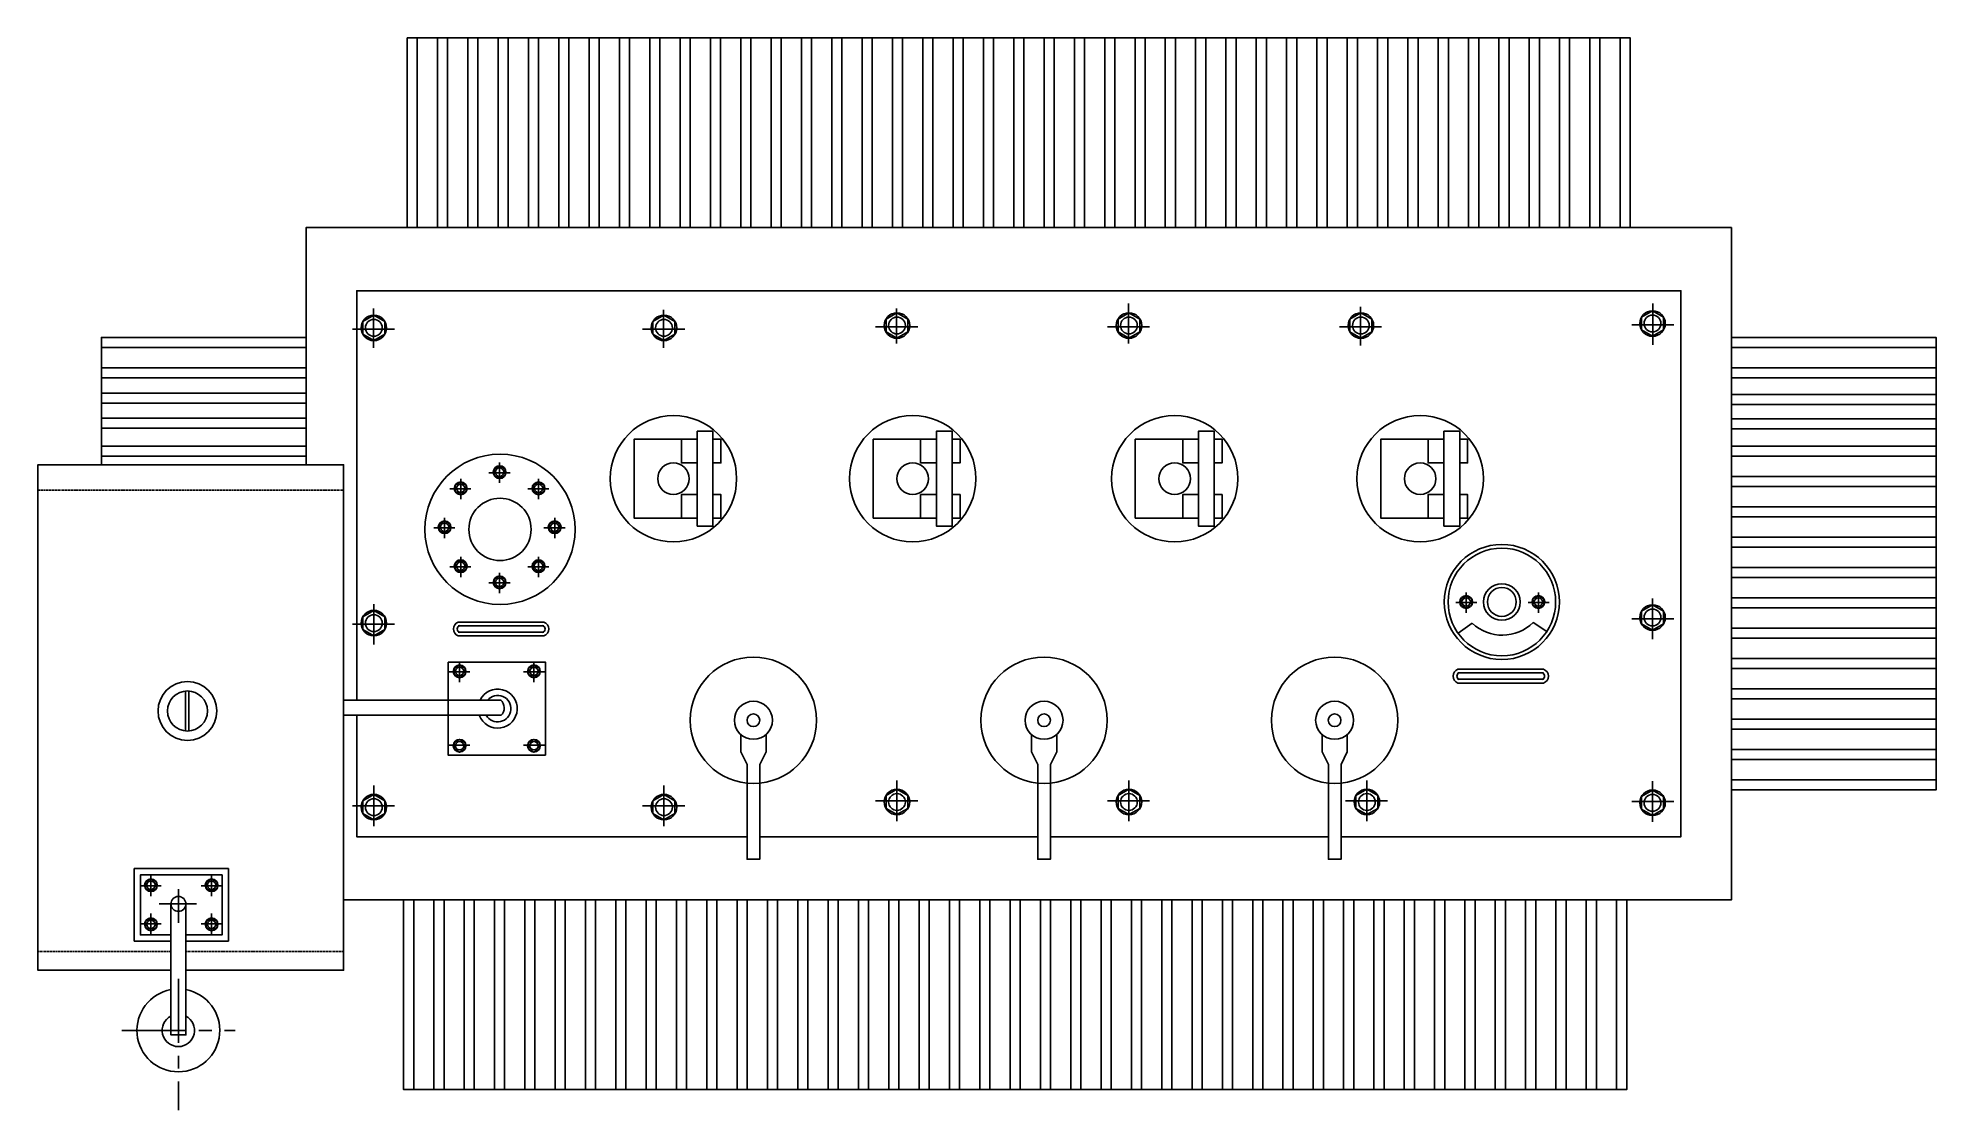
# Model space of a CAD drawing. Header units: millimetres. Extents: x 20927 to 53748, y 38421 to 54891.
# Drawn here: x 51500 to 53378, y 53830 to 54891 of the extents above; entities that cross this region are included whole.
import ezdxf

# ---------------------------------------------------------------- set-up
doc = ezdxf.new("R2010")
doc.units = ezdxf.units.MM
doc.linetypes.add('CENTERX2', pattern=[101.6, 63.5, -12.7, 12.7, -12.7])
doc.linetypes.add('DASHEDX2', pattern=[1.5, 1, -0.5])
doc.layers.add('Btrans.', color=2, linetype='Continuous')
doc.layers.add('HIGHT', color=8, linetype='Continuous')

msp = doc.modelspace()

# ---------------------------------------------------------------- linework, layer by layer
at = {"layer": 'Btrans.'}
msp.add_line((52214.3, 54100.7), (52489.3, 54100.7), dxfattribs=at)
for points in [[(53075.5, 54703.2), (53075.5, 54890.7), (51865.5, 54890.7), (51865.5, 54703.2)], [(51802.5, 54038.2), (53175.5, 54038.2), (53175.5, 54703.2), (51765.5, 54703.2), (51765.5, 54468.6)], [(52789.3, 54100.7), (53125.5, 54100.7), (53125.5, 54640.7), (51815.5, 54640.7), (51815.5, 54235.9)], [(51563, 54468.6), (51563, 54594.5), (51765.5, 54594.5)], [(53175.5, 54594.5), (53378, 54594.5), (53378, 54147), (53175.5, 54147)], [(51815.5, 54220.8), (51815.5, 54100.7), (52201.8, 54100.7)], [(52501.8, 54100.7), (52776.8, 54100.7)], [(51861.9, 54038.2), (51861.9, 53850.7), (53071.9, 53850.7), (53071.9, 54038.2)]]:
    msp.add_lwpolyline(points, dxfattribs=at)
at = {"layer": 'HIGHT'}
for p, q in [((51875.5, 54890.7), (51875.5, 54703.2)), ((51895.5, 54890.7), (51895.5, 54703.2)), ((51905.5, 54890.7), (51905.5, 54703.2)), ((51925.5, 54890.7), (51925.5, 54703.2)), ((51935.5, 54890.7), (51935.5, 54703.2)), ((51955.5, 54890.7), (51955.5, 54703.2)), ((51965.5, 54890.7), (51965.5, 54703.2)), ((51985.5, 54890.7), (51985.5, 54703.2)), ((51995.5, 54890.7), (51995.5, 54703.2)), ((52015.5, 54890.7), (52015.5, 54703.2)), ((52025.5, 54890.7), (52025.5, 54703.2)), ((52045.5, 54890.7), (52045.5, 54703.2)), ((52055.5, 54890.7), (52055.5, 54703.2)), ((52075.5, 54890.7), (52075.5, 54703.2)), ((52085.5, 54890.7), (52085.5, 54703.2)), ((52105.5, 54890.7), (52105.5, 54703.2)), ((52115.5, 54890.7), (52115.5, 54703.2)), ((52135.5, 54890.7), (52135.5, 54703.2)), ((52145.5, 54890.7), (52145.5, 54703.2)), ((52165.5, 54890.7), (52165.5, 54703.2)), ((52175.5, 54890.7), (52175.5, 54703.2)), ((52195.5, 54890.7), (52195.5, 54703.2)), ((52205.5, 54890.7), (52205.5, 54703.2)), ((52225.5, 54890.7), (52225.5, 54703.2)), ((52235.5, 54890.7), (52235.5, 54703.2)), ((52255.5, 54890.7), (52255.5, 54703.2)), ((52265.5, 54890.7), (52265.5, 54703.2)), ((52285.5, 54890.7), (52285.5, 54703.2)), ((52295.5, 54890.7), (52295.5, 54703.2)), ((52315.5, 54890.7), (52315.5, 54703.2)), ((52325.5, 54890.7), (52325.5, 54703.2)), ((52345.5, 54890.7), (52345.5, 54703.2)), ((52355.5, 54890.7), (52355.5, 54703.2)), ((52375.5, 54890.7), (52375.5, 54703.2)), ((52385.5, 54890.7), (52385.5, 54703.2)), ((52405.5, 54890.7), (52405.5, 54703.2)), ((52415.5, 54890.7), (52415.5, 54703.2)), ((52435.5, 54890.7), (52435.5, 54703.2)), ((52445.5, 54890.7), (52445.5, 54703.2)), ((52465.5, 54890.7), (52465.5, 54703.2)), ((52475.5, 54890.7), (52475.5, 54703.2)), ((52495.5, 54890.7), (52495.5, 54703.2)), ((52505.5, 54890.7), (52505.5, 54703.2)), ((52525.5, 54890.7), (52525.5, 54703.2)), ((52535.5, 54890.7), (52535.5, 54703.2)), ((52555.5, 54890.7), (52555.5, 54703.2)), ((52565.5, 54890.7), (52565.5, 54703.2)), ((52585.5, 54890.7), (52585.5, 54703.2)), ((52595.5, 54890.7), (52595.5, 54703.2)), ((52615.5, 54890.7), (52615.5, 54703.2)), ((52625.5, 54890.7), (52625.5, 54703.2)), ((52645.5, 54890.7), (52645.5, 54703.2)), ((52655.5, 54890.7), (52655.5, 54703.2)), ((52675.5, 54890.7), (52675.5, 54703.2)), ((52685.5, 54890.7), (52685.5, 54703.2)), ((52705.5, 54890.7), (52705.5, 54703.2)), ((52715.5, 54890.7), (52715.5, 54703.2)), ((52735.5, 54890.7), (52735.5, 54703.2)), ((52745.5, 54890.7), (52745.5, 54703.2)), ((52765.5, 54890.7), (52765.5, 54703.2)), ((52775.5, 54890.7), (52775.5, 54703.2)), ((52795.5, 54890.7), (52795.5, 54703.2)), ((52805.5, 54890.7), (52805.5, 54703.2)), ((52825.5, 54890.7), (52825.5, 54703.2)), ((52835.5, 54890.7), (52835.5, 54703.2)), ((52855.5, 54890.7), (52855.5, 54703.2)), ((52865.5, 54890.7), (52865.5, 54703.2)), ((52885.5, 54890.7), (52885.5, 54703.2)), ((52895.5, 54890.7), (52895.5, 54703.2)), ((52915.5, 54890.7), (52915.5, 54703.2)), ((52925.5, 54890.7), (52925.5, 54703.2)), ((52945.5, 54890.7), (52945.5, 54703.2)), ((52955.5, 54890.7), (52955.5, 54703.2)), ((52975.5, 54890.7), (52975.5, 54703.2)), ((52985.5, 54890.7), (52985.5, 54703.2)), ((53005.5, 54890.7), (53005.5, 54703.2)), ((53015.5, 54890.7), (53015.5, 54703.2)), ((53035.5, 54890.7), (53035.5, 54703.2)), ((53045.5, 54890.7), (53045.5, 54703.2)), ((53065.5, 54890.7), (53065.5, 54703.2)), ((51563, 54584.5), (51765.5, 54584.5)), ((53175.5, 54584.5), (53378, 54584.5)), ((51563, 54564.5), (51765.5, 54564.5)), ((51563, 54554.5), (51765.5, 54554.5)), ((53175.5, 54564.5), (53378, 54564.5)), ((53175.5, 54554.5), (53378, 54554.5)), ((51563, 54539.5), (51765.5, 54539.5)), ((53175.5, 54538.1), (53378, 54538.1)), ((51563, 54529.5), (51765.5, 54529.5)), ((51563, 54514.7), (51765.5, 54514.7)), ((53175.5, 54528.1), (53378, 54528.1)), ((53175.5, 54514.1), (53378, 54514.1)), ((51563, 54504.7), (51765.5, 54504.7)), ((53175.5, 54504.1), (53378, 54504.1)), ((51563, 54487), (51765.5, 54487)), ((51563, 54477), (51765.5, 54477)), ((53175.5, 54487), (53378, 54487)), ((53175.5, 54477), (53378, 54477)), ((53175.5, 54457), (53378, 54457)), ((53175.5, 54447), (53378, 54447)), ((53175.5, 54427), (53378, 54427)), ((53175.5, 54417), (53378, 54417)), ((53175.5, 54397), (53378, 54397)), ((53175.5, 54387), (53378, 54387)), ((53175.5, 54367), (53378, 54367)), ((53175.5, 54357), (53378, 54357)), ((53175.5, 54337), (53378, 54337)), ((53175.5, 54327), (53378, 54327)), ((51916, 54309.4), (52000.8, 54309.4)), ((52919, 54311.8), (52905.2, 54301.9)), ((53175.5, 54307), (53378, 54307)), ((52000.8, 54303.1), (51916, 54303.1)), ((53175.5, 54297), (53378, 54297)), ((53175.5, 54277), (53378, 54277)), ((53175.5, 54267), (53378, 54267)), ((52904.9, 54262.7), (52989.7, 54262.7)), ((52989.7, 54256.4), (52904.9, 54256.4)), ((51646.2, 54244.7), (51646.2, 54205.4)), ((51649.3, 54244.8), (51649.3, 54205.4)), ((51802.5, 54235.9), (51958.3, 54235.9)), ((53175.5, 54247), (53378, 54247)), ((53175.5, 54237), (53378, 54237)), ((53175.5, 54217), (53378, 54217)), ((53175.5, 54207), (53378, 54207)), ((53175.5, 54187), (53378, 54187)), ((53175.5, 54177), (53378, 54177)), ((53175.5, 54157), (53378, 54157)), ((51871.9, 54038.2), (51871.9, 53850.7)), ((51891.9, 54038.2), (51891.9, 53850.7)), ((51901.9, 54038.2), (51901.9, 53850.7)), ((51921.9, 54038.2), (51921.9, 53850.7)), ((51931.9, 54038.2), (51931.9, 53850.7)), ((51951.9, 54038.2), (51951.9, 53850.7)), ((51961.9, 54038.2), (51961.9, 53850.7)), ((51981.9, 54038.2), (51981.9, 53850.7)), ((51991.9, 54038.2), (51991.9, 53850.7)), ((52011.9, 54038.2), (52011.9, 53850.7)), ((52021.9, 54038.2), (52021.9, 53850.7)), ((52041.9, 54038.2), (52041.9, 53850.7)), ((52051.9, 54038.2), (52051.9, 53850.7)), ((52071.9, 54038.2), (52071.9, 53850.7)), ((52081.9, 54038.2), (52081.9, 53850.7)), ((52101.9, 54038.2), (52101.9, 53850.7)), ((52111.9, 54038.2), (52111.9, 53850.7)), ((52131.9, 54038.2), (52131.9, 53850.7)), ((52141.9, 54038.2), (52141.9, 53850.7)), ((52161.9, 54038.2), (52161.9, 53850.7)), ((52171.9, 54038.2), (52171.9, 53850.7)), ((52191.9, 54038.2), (52191.9, 53850.7)), ((52201.9, 54038.2), (52201.9, 53850.7)), ((52221.9, 54038.2), (52221.9, 53850.7)), ((52231.9, 54038.2), (52231.9, 53850.7)), ((52251.9, 54038.2), (52251.9, 53850.7)), ((52261.9, 54038.2), (52261.9, 53850.7)), ((52281.9, 54038.2), (52281.9, 53850.7)), ((52291.9, 54038.2), (52291.9, 53850.7)), ((52311.9, 54038.2), (52311.9, 53850.7)), ((52321.9, 54038.2), (52321.9, 53850.7)), ((52341.9, 54038.2), (52341.9, 53850.7)), ((52351.9, 54038.2), (52351.9, 53850.7)), ((52371.9, 54038.2), (52371.9, 53850.7)), ((52381.9, 54038.2), (52381.9, 53850.7)), ((52401.9, 54038.2), (52401.9, 53850.7)), ((52411.9, 54038.2), (52411.9, 53850.7)), ((52431.9, 54038.2), (52431.9, 53850.7)), ((52441.9, 54038.2), (52441.9, 53850.7)), ((52461.9, 54038.2), (52461.9, 53850.7)), ((52471.9, 54038.2), (52471.9, 53850.7)), ((52491.9, 54038.2), (52491.9, 53850.7)), ((52501.9, 54038.2), (52501.9, 53850.7)), ((52521.9, 54038.2), (52521.9, 53850.7)), ((52531.9, 54038.2), (52531.9, 53850.7)), ((52551.9, 54038.2), (52551.9, 53850.7)), ((52561.9, 54038.2), (52561.9, 53850.7)), ((52581.9, 54038.2), (52581.9, 53850.7)), ((52591.9, 54038.2), (52591.9, 53850.7)), ((52611.9, 54038.2), (52611.9, 53850.7)), ((52621.9, 54038.2), (52621.9, 53850.7)), ((52641.9, 54038.2), (52641.9, 53850.7)), ((52651.9, 54038.2), (52651.9, 53850.7)), ((52671.9, 54038.2), (52671.9, 53850.7)), ((52681.9, 54038.2), (52681.9, 53850.7)), ((52701.9, 54038.2), (52701.9, 53850.7)), ((52711.9, 54038.2), (52711.9, 53850.7)), ((52731.9, 54038.2), (52731.9, 53850.7)), ((52741.9, 54038.2), (52741.9, 53850.7)), ((52761.9, 54038.2), (52761.9, 53850.7)), ((52771.9, 54038.2), (52771.9, 53850.7)), ((52791.9, 54038.2), (52791.9, 53850.7)), ((52801.9, 54038.2), (52801.9, 53850.7)), ((52821.9, 54038.2), (52821.9, 53850.7)), ((52831.9, 54038.2), (52831.9, 53850.7)), ((52851.9, 54038.2), (52851.9, 53850.7)), ((52861.9, 54038.2), (52861.9, 53850.7)), ((52881.9, 54038.2), (52881.9, 53850.7)), ((52891.9, 54038.2), (52891.9, 53850.7)), ((52911.9, 54038.2), (52911.9, 53850.7)), ((52921.9, 54038.2), (52921.9, 53850.7)), ((52941.9, 54038.2), (52941.9, 53850.7)), ((52951.9, 54038.2), (52951.9, 53850.7)), ((52971.9, 54038.2), (52971.9, 53850.7)), ((52981.9, 54038.2), (52981.9, 53850.7)), ((53001.9, 54038.2), (53001.9, 53850.7)), ((53011.9, 54038.2), (53011.9, 53850.7)), ((53031.9, 54038.2), (53031.9, 53850.7)), ((53041.9, 54038.2), (53041.9, 53850.7)), ((53061.9, 54038.2), (53061.9, 53850.7))]:
    msp.add_line(p, q, dxfattribs=at)
at = {"layer": 'HIGHT', "linetype": 'CENTERX2'}
for p, q in [((52579.2, 54628.2), (52579.2, 54588.5)), ((52808.7, 54624.9), (52808.7, 54586.5)), ((53097.9, 54628.2), (53097.9, 54587.3)), ((51832.2, 54623.2), (51832.2, 54584.4)), ((52119.1, 54621.9), (52119.1, 54584.4)), ((52328.8, 54605.1), (52370.5, 54605.1)), ((52349.7, 54623.2), (52349.7, 54588.5)), ((52558.3, 54605.1), (52600, 54605.1)), ((52787.8, 54605.1), (52829.5, 54605.1)), ((53118.7, 54607.1), (53077, 54607.1)), ((51811.3, 54602.8), (51853, 54602.8)), ((52098.3, 54602.8), (52140, 54602.8)), ((51918.4, 54454.7), (51918.4, 54434.6)), ((51946.3, 54460.6), (51967.2, 54460.6)), ((51956.9, 54470.7), (51956.9, 54450.6)), ((51995.4, 54454.7), (51995.4, 54434.6)), ((51907.8, 54444.7), (51928.6, 54444.7)), ((51984.8, 54444.7), (52005.7, 54444.7)), ((51891.8, 54406.2), (51912.7, 54406.2)), ((51902.5, 54416.2), (51902.5, 54396.1)), ((52000.8, 54406.2), (52021.6, 54406.2)), ((52011.4, 54416.2), (52011.4, 54396.1)), ((51907.8, 54367.7), (51928.6, 54367.7)), ((51918.4, 54377.7), (51918.4, 54357.6)), ((51956.9, 54361.8), (51956.9, 54341.6)), ((51984.8, 54367.7), (52005.7, 54367.7)), ((51995.4, 54377.7), (51995.4, 54357.6)), ((51946.3, 54351.7), (51967.2, 54351.7)), ((52913.1, 54342.4), (52913.1, 54322.3)), ((52984.6, 54342.4), (52984.6, 54322.3)), ((51832.5, 54330.9), (51832.5, 54290.7)), ((52923.8, 54332.3), (52902.9, 54332.3)), ((52995.2, 54332.3), (52974.3, 54332.3)), ((53097.5, 54336.4), (53097.5, 54296.2)), ((51811.3, 54310.8), (51853, 54310.8)), ((53118.7, 54316.3), (53077, 54316.3)), ((51917.3, 54273.7), (51917.3, 54253.6)), ((51990.9, 54273.7), (51990.9, 54253.6)), ((51906.7, 54263.7), (51927.6, 54263.7)), ((52001.5, 54263.7), (51980.7, 54263.7)), ((51906.7, 54191.3), (51927.6, 54191.3)), ((52001.5, 54191.3), (51980.7, 54191.3)), ((52350, 54116.2), (52350, 54156.4)), ((52579.5, 54116.2), (52579.5, 54156.4)), ((52814.9, 54116.2), (52814.9, 54156.4)), ((53097.5, 54115.5), (53097.5, 54155.7)), ((51832.5, 54111.2), (51832.5, 54151.4)), ((52119.5, 54111.2), (52119.5, 54151.4)), ((52328.8, 54136.3), (52370.5, 54136.3)), ((52558.3, 54136.3), (52600, 54136.3)), ((52793.7, 54136.3), (52835.4, 54136.3)), ((53118.7, 54135.6), (53077, 54135.6)), ((51811.3, 54131.3), (51853, 54131.3)), ((52098.3, 54131.3), (52140, 54131.3)), ((51611.9, 54062.1), (51611.9, 54042)), ((51672, 54062.1), (51672, 54042)), ((51601.3, 54052.1), (51622.2, 54052.1)), ((51639.2, 54048.9), (51639.2, 54015.7)), ((51682.6, 54052.1), (51661.8, 54052.1)), ((51611.9, 54004.6), (51611.9, 54024.7)), ((51620.2, 54034.3), (51657.2, 54034.3)), ((51672, 54004.6), (51672, 54024.7)), ((51601.3, 54014.7), (51622.2, 54014.7)), ((51682.6, 54014.7), (51661.8, 54014.7)), ((51639.1, 53960.3), (51639.1, 53830.4)), ((51583.3, 53909.2), (51695.3, 53909.2))]:
    msp.add_line(p, q, dxfattribs=at)
at = {"layer": 'HIGHT', "linetype": 'DASHEDX2'}
for p, q in [((51802.5, 54443.6), (51500.2, 54443.6)), ((51500.2, 53987.3), (51631.7, 53987.3)), ((51646.6, 53987.3), (51802.5, 53987.3))]:
    msp.add_line(p, q, dxfattribs=at)
at = {"layer": 'HIGHT'}
for points in [[(51832.5, 54591.4), (51843.4, 54597.7), (51843.4, 54610.3), (51832.5, 54616.6), (51821.6, 54610.3), (51821.6, 54597.7)], [(52119.5, 54591.4), (52130.4, 54597.7), (52130.4, 54610.3), (52119.5, 54616.6), (52108.6, 54610.3), (52108.6, 54597.7)], [(52350, 54593.7), (52360.9, 54600), (52360.9, 54612.6), (52350, 54618.9), (52339.2, 54612.6), (52339.2, 54600)], [(52579.5, 54593.7), (52590.4, 54600), (52590.4, 54612.6), (52579.5, 54618.9), (52568.7, 54612.6), (52568.7, 54600)], [(52809, 54593.7), (52819.9, 54600), (52819.9, 54612.6), (52809, 54618.9), (52798.1, 54612.6), (52798.1, 54600)], [(53097.5, 54595.7), (53086.6, 54602), (53086.6, 54614.6), (53097.5, 54620.9), (53108.4, 54614.6), (53108.4, 54602)], [(52168, 54501.7), (52168, 54407.9), (52152.4, 54407.9), (52152.4, 54501.7)], [(52404.6, 54501.7), (52404.6, 54407.9), (52389, 54407.9), (52389, 54501.7)], [(52663.9, 54501.7), (52663.9, 54407.9), (52648.3, 54407.9), (52648.3, 54501.7)], [(52906.7, 54501.7), (52906.7, 54407.9), (52891.1, 54407.9), (52891.1, 54501.7)], [(51956.9, 54455), (51962.4, 54458.1), (51962.4, 54464.4), (51956.9, 54467.5), (51951.5, 54464.4), (51951.5, 54458.1)], [(51918.4, 54439), (51923.9, 54442.2), (51923.9, 54448.4), (51918.4, 54451.6), (51913, 54448.4), (51913, 54442.2)], [(51995.4, 54439), (52000.9, 54442.2), (52000.9, 54448.4), (51995.4, 54451.6), (51990, 54448.4), (51990, 54442.2)], [(51902.5, 54400.5), (51907.9, 54403.6), (51907.9, 54409.9), (51902.5, 54413.1), (51897, 54409.9), (51897, 54403.6)], [(52011.4, 54400.5), (52016.9, 54403.6), (52016.9, 54409.9), (52011.4, 54413.1), (52006, 54409.9), (52006, 54403.6)], [(51918.4, 54362), (51923.9, 54365.1), (51923.9, 54371.4), (51918.4, 54374.6), (51913, 54371.4), (51913, 54365.1)], [(51995.4, 54362), (52000.9, 54365.1), (52000.9, 54371.4), (51995.4, 54374.6), (51990, 54371.4), (51990, 54365.1)], [(51956.9, 54346), (51962.4, 54349.2), (51962.4, 54355.5), (51956.9, 54358.6), (51951.5, 54355.5), (51951.5, 54349.2)], [(51832.5, 54299.4), (51843.4, 54305.7), (51843.4, 54318.3), (51832.5, 54324.6), (51821.6, 54318.3), (51821.6, 54305.7)], [(52913.1, 54326.6), (52907.7, 54329.8), (52907.7, 54336.1), (52913.1, 54339.2), (52918.6, 54336.1), (52918.6, 54329.8)], [(52984.6, 54326.6), (52979.1, 54329.8), (52979.1, 54336.1), (52984.6, 54339.2), (52990, 54336.1), (52990, 54329.8)], [(53097.5, 54304.9), (53086.6, 54311.2), (53086.6, 54323.8), (53097.5, 54330.1), (53108.4, 54323.8), (53108.4, 54311.2)], [(51906, 54273.5), (52002.2, 54273.5), (52002.2, 54181.5), (51906, 54181.5)], [(51917.3, 54258), (51922.8, 54261.2), (51922.8, 54267.4), (51917.3, 54270.6), (51911.9, 54267.4), (51911.9, 54261.2)], [(51990.9, 54258), (51985.5, 54261.2), (51985.5, 54267.4), (51990.9, 54270.6), (51996.4, 54267.4), (51996.4, 54261.2)], [(51917.3, 54197), (51922.8, 54193.9), (51922.8, 54187.6), (51917.3, 54184.4), (51911.9, 54187.6), (51911.9, 54193.9)], [(51990.9, 54197), (51985.5, 54193.9), (51985.5, 54187.6), (51990.9, 54184.4), (51996.4, 54187.6), (51996.4, 54193.9)], [(51832.5, 54142.6), (51843.4, 54136.3), (51843.4, 54123.8), (51832.5, 54117.5), (51821.6, 54123.8), (51821.6, 54136.3)], [(52119.5, 54142.6), (52130.4, 54136.3), (52130.4, 54123.8), (52119.5, 54117.5), (52108.6, 54123.8), (52108.6, 54136.3)], [(52350, 54147.7), (52360.9, 54141.4), (52360.9, 54128.8), (52350, 54122.6), (52339.2, 54128.8), (52339.2, 54141.4)], [(52579.5, 54147.7), (52590.4, 54141.4), (52590.4, 54128.8), (52579.5, 54122.6), (52568.7, 54128.8), (52568.7, 54141.4)], [(52814.9, 54147.7), (52825.8, 54141.4), (52825.8, 54128.8), (52814.9, 54122.6), (52804, 54128.8), (52804, 54141.4)], [(53097.5, 54146.9), (53086.6, 54140.6), (53086.6, 54128.1), (53097.5, 54121.8), (53108.4, 54128.1), (53108.4, 54140.6)], [(51611.9, 54046.4), (51617.4, 54049.5), (51617.4, 54055.8), (51611.9, 54059), (51606.5, 54055.8), (51606.5, 54049.5)], [(51672, 54046.4), (51666.6, 54049.5), (51666.6, 54055.8), (51672, 54059), (51677.5, 54055.8), (51677.5, 54049.5)], [(51611.9, 54020.3), (51617.4, 54017.2), (51617.4, 54010.9), (51611.9, 54007.8), (51606.5, 54010.9), (51606.5, 54017.2)], [(51672, 54020.3), (51666.6, 54017.2), (51666.6, 54010.9), (51672, 54007.8), (51677.5, 54010.9), (51677.5, 54017.2)]]:
    msp.add_lwpolyline(points, close=True, dxfattribs=at)
for points in [[(52152.4, 54493.9), (52089.9, 54493.9), (52089.9, 54415.8), (52152.4, 54415.8)], [(52152.4, 54470.4), (52136.7, 54470.4), (52136.7, 54493.9)], [(52168, 54493.9), (52175.8, 54493.9), (52175.8, 54470.4), (52168, 54470.4)], [(52389, 54493.9), (52326.5, 54493.9), (52326.5, 54415.8), (52389, 54415.8)], [(52389, 54470.4), (52373.4, 54470.4), (52373.4, 54493.9)], [(52404.6, 54493.9), (52412.5, 54493.9), (52412.5, 54470.4), (52404.6, 54470.4)], [(52648.3, 54493.9), (52585.8, 54493.9), (52585.8, 54415.8), (52648.3, 54415.8)], [(52648.3, 54470.4), (52632.7, 54470.4), (52632.7, 54493.9)], [(52663.9, 54493.9), (52671.7, 54493.9), (52671.7, 54470.4), (52663.9, 54470.4)], [(52891.1, 54493.9), (52828.6, 54493.9), (52828.6, 54415.8), (52891.1, 54415.8)], [(52891.1, 54470.4), (52875.5, 54470.4), (52875.5, 54493.9)], [(52906.7, 54493.9), (52914.5, 54493.9), (52914.5, 54470.4), (52906.7, 54470.4)], [(51646.6, 53968.6), (51802.5, 53968.6), (51802.5, 54468.6), (51500.2, 54468.6), (51500.2, 53968.6), (51631.7, 53968.6)], [(52136.7, 54415.8), (52136.7, 54439.2), (52152.4, 54439.2)], [(52168, 54415.8), (52175.8, 54415.8), (52175.8, 54439.2), (52168, 54439.2)], [(52373.4, 54415.8), (52373.4, 54439.2), (52389, 54439.2)], [(52404.6, 54415.8), (52412.5, 54415.8), (52412.5, 54439.2), (52404.6, 54439.2)], [(52632.7, 54415.8), (52632.7, 54439.2), (52648.3, 54439.2)], [(52663.9, 54415.8), (52671.7, 54415.8), (52671.7, 54439.2), (52663.9, 54439.2)], [(52875.5, 54415.8), (52875.5, 54439.2), (52891.1, 54439.2)], [(52906.7, 54415.8), (52914.5, 54415.8), (52914.5, 54439.2), (52906.7, 54439.2)], [(52220.5, 54201.9), (52220.5, 54184.6), (52214.3, 54172.1), (52214.3, 54078.4), (52201.8, 54078.4), (52201.8, 54172.1), (52195.5, 54184.6), (52195.5, 54201.9)], [(52508, 54201.9), (52508, 54184.6), (52501.8, 54172.1), (52501.8, 54078.4), (52489.3, 54078.4), (52489.3, 54172.1), (52483, 54184.6), (52483, 54201.9)], [(52795.5, 54201.9), (52795.5, 54184.6), (52789.3, 54172.1), (52789.3, 54078.4), (52776.8, 54078.4), (52776.8, 54172.1), (52770.5, 54184.6), (52770.5, 54201.9)], [(51631.7, 53997.5), (51595.4, 53997.5), (51595.4, 54069.3), (51688.6, 54069.3), (51688.6, 53997.5), (51646.6, 53997.5)], [(51631.7, 54003.7), (51601.6, 54003.7), (51601.6, 54063), (51682.3, 54063), (51682.3, 54003.7), (51646.6, 54003.7)], [(51646.6, 54034.3), (51646.6, 53904.8), (51631.7, 53904.8), (51631.7, 54034.3)]]:
    msp.add_lwpolyline(points, dxfattribs=at)
for points in [[(52000.8, 54299.4), (51916, 54299.4, -0.686948), (51916, 54313.1), (52000.8, 54313.1, -0.686948)], [(52904.9, 54266.4, 0.686948), (52904.9, 54252.7), (52989.7, 54252.7, 0.686948), (52989.7, 54266.4)]]:
    msp.add_lwpolyline(points, format="xyb", close=True, dxfattribs=at)
for points in [[(52919, 54311.8, 0.399758), (52979.5, 54312.6), (52992.9, 54303.8)], [(51958, 54235.9, -0.438888), (51958.3, 54220.8), (51802.5, 54220.8)]]:
    msp.add_lwpolyline(points, format="xyb", dxfattribs=at)
for centre, radius in [((51832.5, 54604), 12.6), ((51832.5, 54604), 8.3), ((52119.5, 54604), 12.6), ((52119.5, 54604), 8.3), ((52350, 54606.3), 12.6), ((52350, 54606.3), 8.3), ((52579.5, 54606.3), 12.6), ((52579.5, 54606.3), 8.3), ((52809, 54606.3), 12.6), ((52809, 54606.3), 8.3), ((53097.5, 54608.3), 12.6), ((53097.5, 54608.3), 8.3), ((52128.9, 54454.8), 62.5), ((52365.6, 54454.8), 62.5), ((52624.8, 54454.8), 62.5), ((52867.6, 54454.8), 62.5), ((51957.3, 54404.7), 74.3), ((51956.9, 54461.3), 6.29), ((51956.9, 54461.3), 4.15), ((52128.9, 54454.8), 15.6), ((52365.6, 54454.8), 15.6), ((52624.8, 54454.8), 15.6), ((52867.6, 54454.8), 15.6), ((51918.4, 54445.3), 6.29), ((51918.4, 54445.3), 4.15), ((51995.4, 54445.3), 6.29), ((51995.4, 54445.3), 4.15), ((51957.3, 54404.7), 30.8), ((51902.5, 54406.8), 6.29), ((51902.5, 54406.8), 4.15), ((52011.4, 54406.8), 6.29), ((52011.4, 54406.8), 4.15), ((52948.4, 54332.9), 56.9), ((52948.4, 54332.9), 53.2), ((51918.4, 54368.3), 6.29), ((51918.4, 54368.3), 4.15), ((51995.4, 54368.3), 6.29), ((51995.4, 54368.3), 4.15), ((51956.9, 54352.3), 6.29), ((51956.9, 54352.3), 4.15), ((52948.4, 54332.9), 18.1), ((52948.4, 54332.9), 14.3), ((51832.5, 54312), 12.6), ((52913.1, 54332.9), 6.29), ((52913.1, 54332.9), 4.15), ((52984.6, 54332.9), 6.29), ((52984.6, 54332.9), 4.15), ((53097.5, 54317.5), 12.6), ((53097.5, 54317.5), 8.3), ((51832.5, 54312), 8.3), ((51917.3, 54264.3), 6.29), ((51917.3, 54264.3), 4.15), ((51990.9, 54264.3), 6.29), ((51990.9, 54264.3), 4.15), ((52208, 54215.9), 62.5), ((52495.5, 54215.9), 62.5), ((52783, 54215.9), 62.5), ((51648.1, 54225.1), 29.1), ((51648.1, 54225.1), 19.8), ((52208, 54215.9), 18.8), ((52495.5, 54215.9), 18.8), ((52783, 54215.9), 18.8), ((52208, 54215.9), 6.25), ((52495.5, 54215.9), 6.25), ((52783, 54215.9), 6.25), ((51917.3, 54190.7), 6.29), ((51917.3, 54190.7), 4.15), ((51990.9, 54190.7), 6.29), ((51990.9, 54190.7), 4.15), ((51832.5, 54130), 12.6), ((51832.5, 54130), 8.3), ((52119.5, 54130), 12.6), ((52119.5, 54130), 8.3), ((52350, 54135.1), 12.6), ((52350, 54135.1), 8.3), ((52579.5, 54135.1), 12.6), ((52579.5, 54135.1), 8.3), ((52814.9, 54135.1), 12.6), ((52814.9, 54135.1), 8.3), ((53097.5, 54134.3), 12.6), ((53097.5, 54134.3), 8.3), ((51611.9, 54052.7), 6.29), ((51611.9, 54052.7), 4.15), ((51639.2, 54034.3), 7.35), ((51672, 54052.7), 6.29), ((51672, 54052.7), 4.15), ((51611.9, 54014.1), 6.29), ((51611.9, 54014.1), 4.15), ((51672, 54014.1), 6.29), ((51672, 54014.1), 4.15)]:
    msp.add_circle(centre, radius, dxfattribs=at)
for centre, radius, start, end in [((51918.7, 54306.2), 3.62, 111.0259, 248.9741), ((51998.2, 54306.2), 3.62, 291.0259, 68.9741), ((52907.6, 54259.5), 3.62, 111.0259, 248.9741), ((52987, 54259.5), 3.62, 291.0259, 68.9741), ((51955, 54227.4), 19.3, 199.8516, 153.9998), ((51955, 54227.4), 13.1, 210.1125, 139.6355), ((51639.1, 53909.2), 41, 100.4908, 79.5277), ((51639.1, 53909.2), 16, 117.8642, 62.1886)]:
    msp.add_arc(centre, radius, start, end, dxfattribs=at)

doc.saveas('drawing.dxf')
